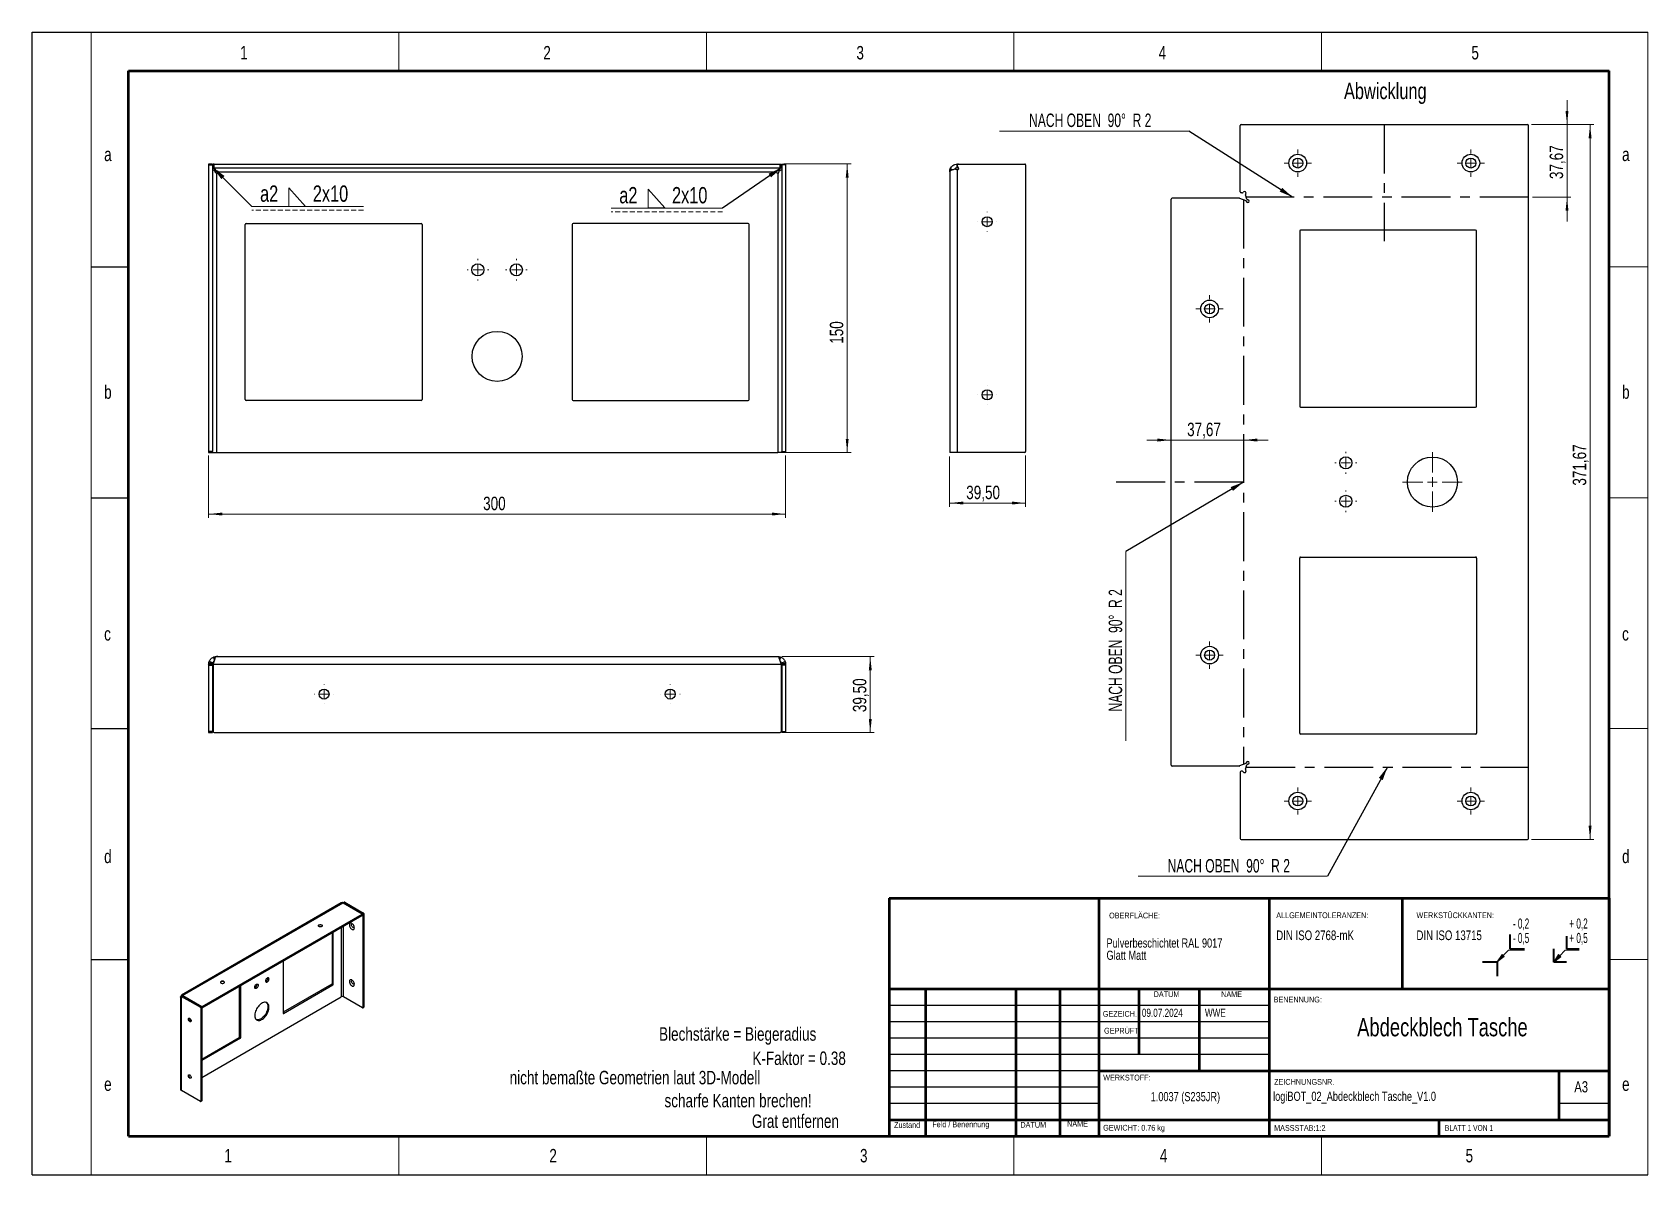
# Model space of a CAD drawing. Header units: millimetres. Extents: x 0 to 420, y 0 to 297.
import ezdxf

# ---------------------------------------------------------------- set-up
doc = ezdxf.new("R2010")
doc.units = ezdxf.units.MM
doc.header["$PDSIZE"] = -1
doc.linetypes.add('CENTERX2', pattern=[20.32, 12.7, -2.54, 2.54, -2.54])
doc.linetypes.add('HIDDEN', pattern=[1.905, 1.27, -0.635])
doc.styles.add('SLDTEXTSTYLE0', font='TXT', dxfattribs={"width": 0.605})
doc.styles.add('SLDTEXTSTYLE1', font='TXT', dxfattribs={"width": 0.75})
doc.styles.add('SLDTEXTSTYLE2', font='TXT', dxfattribs={"width": 0.692308})
doc.styles.add('SLDTEXTSTYLE3', font='TXT', dxfattribs={"width": 0.671053})
doc.dimstyles.new('SLDDIMSTYLE0', dxfattribs={"dimtxt": 3.5, "dimasz": 3.556, "dimexe": 0, "dimexo": 0.0625, "dimgap": 0.875, "dimtad": 1, "dimlfac": 2, "dimrnd": 1e-09, "dimzin": 12, "dimdsep": 46, "dimtxsty": 'SLDTEXTSTYLE1', "dimsah": 1, "dimcen": 0.09, "dimadec": 0, "dimazin": 3, "dimtfac": 1, "dimtofl": 0, "dimtmove": 0, "dimatfit": 3, "dimfxl": 1, "dimfrac": 2, "dimtolj": 1, "dimtzin": 12, "dimarcsym": 0})
doc.dimstyles.new('SLDDIMSTYLE1', dxfattribs={"dimtxt": 0.18, "dimasz": 3.556, "dimexe": 0, "dimexo": 0.0625, "dimgap": 0, "dimtad": 0, "dimtih": 1, "dimtoh": 1, "dimdec": 0, "dimrnd": 1e-09, "dimzin": 0, "dimdsep": 46, "dimtxsty": 'Standard', "dimsah": 1, "dimcen": 0.09, "dimadec": 0, "dimazin": 0, "dimtfac": 3.556, "dimtdec": 0, "dimtofl": 0, "dimtmove": 0, "dimatfit": 3, "dimfxl": 1, "dimfrac": 2, "dimtolj": 1, "dimtzin": 0, "dimarcsym": 0})
doc.dimstyles.new('SLDDIMSTYLE2', dxfattribs={"dimtxt": 3.5, "dimasz": 3.556, "dimexe": 0, "dimexo": 0.0625, "dimgap": 0.875, "dimtad": 1, "dimlfac": 2, "dimrnd": 1e-09, "dimzin": 12, "dimdsep": 46, "dimtxsty": 'SLDTEXTSTYLE1', "dimsah": 1, "dimcen": 0.09, "dimadec": 0, "dimazin": 3, "dimtfac": 1, "dimtmove": 0, "dimatfit": 0, "dimfxl": 1, "dimfrac": 2, "dimtolj": 1, "dimtzin": 12, "dimarcsym": 0})

msp = doc.modelspace()

# ---------------------------------------------------------------- texts
at = {"color": 7, "linetype": 'Continuous', "lineweight": 0}
for s, insert, char_height, attachment_point, style in [('1', (54.0454, 293.4361), 3.5, 1, 'SLDTEXTSTYLE1'), ('2', (132.8592, 293.4361), 3.5, 1, 'SLDTEXTSTYLE1'), ('3', (214.256, 293.4361), 3.5, 1, 'SLDTEXTSTYLE1'), ('4', (292.8363, 293.4361), 3.5, 1, 'SLDTEXTSTYLE1'), ('5', (374.1455, 293.4361), 3.5, 1, 'SLDTEXTSTYLE1'), ('Abwicklung', (341.021, 283.8612), 4.23333, 1, 'SLDTEXTSTYLE1'), ('a', (18.6786, 267.0172), 3.5, 1, 'SLDTEXTSTYLE1'), ('a', (413.3154, 267.0172), 3.5, 1, 'SLDTEXTSTYLE1'), ('b', (18.6786, 205.2313), 3.5, 1, 'SLDTEXTSTYLE1'), ('b', (413.3154, 205.2313), 3.5, 1, 'SLDTEXTSTYLE1'), ('c', (18.6786, 142.3739), 3.5, 1, 'SLDTEXTSTYLE1'), ('c', (413.3154, 142.3739), 3.5, 1, 'SLDTEXTSTYLE1'), ('d', (18.6786, 84.5165), 3.5, 1, 'SLDTEXTSTYLE1'), ('d', (413.3154, 84.5165), 3.5, 1, 'SLDTEXTSTYLE1'), ('OBERFLÄCHE:', (279.9514, 68.1513), 1.5, 1, 'SLDTEXTSTYLE1'), ('DATUM', (291.5359, 47.6934), 1.5, 1, 'SLDTEXTSTYLE1'), ('NAME', (309.0842, 47.6934), 1.5, 1, 'SLDTEXTSTYLE1'), ('BENENNUNG:', (322.7314, 46.302), 1.5, 1, 'SLDTEXTSTYLE1'), ('GEZEICH.', (278.3163, 42.5842), 1.5, 1, 'SLDTEXTSTYLE1'), ('09.07.2024', (288.4721, 43.1725), 2.11667, 1, 'SLDTEXTSTYLE1'), ('WWE', (304.8685, 43.1823), 2.11667, 1, 'SLDTEXTSTYLE1'), ('Blechstärke = Biegeradius', (162.9556, 38.3507), 3.5, 1, 'SLDTEXTSTYLE1'), ('GEPRÜFT', (278.6398, 38.1992), 1.5, 1, 'SLDTEXTSTYLE1'), ('Abdeckblech Tasche', (366.6158, 40.7561), 4.7625, 2, 'SLDTEXTSTYLE1'), ('K-Faktor = 0.38', (187.222, 32.0407), 3.5, 1, 'SLDTEXTSTYLE1'), ('nicht bemaßte Geometrien laut 3D-Modell', (124.1105, 27.0147), 3.5, 1, 'SLDTEXTSTYLE1'), ('WERKSTOFF:', (278.4211, 26.0097), 1.5, 1, 'SLDTEXTSTYLE1'), ('e', (18.6786, 25.3074), 3.5, 1, 'SLDTEXTSTYLE1'), ('scharfe Kanten brechen!', (164.366, 21.036), 3.5, 1, 'SLDTEXTSTYLE1'), ('1.0037 (S235JR)', (299.7839, 21.5092), 2.38125, 2, 'SLDTEXTSTYLE1'), ('logiBOT_02_Abdeckblech Tasche_V1.0', (322.5884, 21.5979), 2.38125, 1, 'SLDTEXTSTYLE1'), ('ZEICHNUNGSNR.', (322.8492, 24.8923), 1.5, 1, 'SLDTEXTSTYLE1'), ('A3', (400.8962, 24.3241), 2.91042, 1, 'SLDTEXTSTYLE1'), ('e', (413.3154, 25.3074), 3.5, 1, 'SLDTEXTSTYLE1'), ('Grat entfernen', (187.0811, 15.6926), 3.5, 1, 'SLDTEXTSTYLE1'), ('Zustand', (224.0353, 13.6913), 1.5, 1, 'SLDTEXTSTYLE1'), ('Feld / Benennung', (233.9724, 13.8498), 1.5, 1, 'SLDTEXTSTYLE1'), ('DATUM', (256.885, 13.7448), 1.5, 1, 'SLDTEXTSTYLE1'), ('NAME', (269.0348, 13.9992), 1.5, 1, 'SLDTEXTSTYLE1'), ('GEWICHT: 0.76 kg', (278.393, 12.973), 1.4986, 1, 'SLDTEXTSTYLE1'), ('MASSSTAB:1:2', (322.8492, 12.9238), 1.5, 1, 'SLDTEXTSTYLE1'), ('BLATT 1 VON 1', (367.2535, 12.9238), 1.5, 1, 'SLDTEXTSTYLE2'), ('1', (49.9256, 6.7221), 3.5, 1, 'SLDTEXTSTYLE1'), ('2', (134.4227, 6.7221), 3.5, 1, 'SLDTEXTSTYLE1'), ('3', (215.1943, 6.7221), 3.5, 1, 'SLDTEXTSTYLE1'), ('4', (293.1413, 6.7221), 3.5, 1, 'SLDTEXTSTYLE1'), ('5', (372.6267, 6.7221), 3.5, 1, 'SLDTEXTSTYLE1')]:
    msp.add_mtext(s, dxfattribs=dict(at, insert=insert, char_height=char_height, attachment_point=attachment_point, style=style))

# ---------------------------------------------------------------- blocks, each defined once
blk = doc.blocks.new('SW_NOTE_0')
at = {"color": 0, "linetype": 'Continuous', "lineweight": 0, "insert": (0, 4.51), "char_height": 3.5, "attachment_point": 1, "style": 'SLDTEXTSTYLE0'}
blk.add_mtext('+ 0,5', dxfattribs=at)
blk = doc.blocks.new('SW_NOTE_0_1')
at = {"color": 0, "linetype": 'Continuous', "lineweight": 0, "insert": (0, 4.51), "char_height": 3.5, "attachment_point": 1, "style": 'SLDTEXTSTYLE0'}
blk.add_mtext('+ 0,2', dxfattribs=at)
blk = doc.blocks.new('SW_NOTE_0_2')
at = {"color": 0, "linetype": 'Continuous', "lineweight": 0, "insert": (0, 4.51), "char_height": 3.5, "attachment_point": 1, "style": 'SLDTEXTSTYLE0'}
blk.add_mtext('- 0,2', dxfattribs=at)
blk = doc.blocks.new('SW_NOTE_0_3')
at = {"color": 0, "linetype": 'Continuous', "lineweight": 0, "insert": (0, 4.51), "char_height": 3.5, "attachment_point": 1, "style": 'SLDTEXTSTYLE0'}
blk.add_mtext('- 0,5', dxfattribs=at)
blk = doc.blocks.new('Block3')
at = {"linetype": 'Continuous'}
for points in [[(735.45, 277.8), (737.92, 279.57), (737.22, 280.27)], [(755.16, 277.71), (757.62, 279.47), (756.78, 280.26)]]:
    blk.add_hatch(color=7, dxfattribs=at).paths.add_polyline_path(points, flags=0)
at = {"color": 7, "linetype": 'Continuous', "lineweight": 35}
for p, q in [((739.95, 287.3), (739.95, 282.3)), ((759.52, 286.66), (759.52, 282.3)), ((739.95, 282.3), (744.95, 282.3)), ((755.16, 277.71), (755.16, 282.3)), ((759.52, 282.3), (763.89, 282.3)), ((730.45, 277.8), (735.45, 277.8)), ((735.45, 277.8), (735.45, 272.8)), ((759.52, 277.71), (755.16, 277.71))]:
    blk.add_line(p, q, dxfattribs=at)
at = {"color": 7, "linetype": 'Continuous', "lineweight": 18}
for p, q in [((735.45, 277.8), (739.45, 281.8)), ((735.45, 277.8), (737.22, 280.27)), ((737.22, 280.27), (737.92, 279.57)), ((739.45, 281.8), (744.95, 281.8)), ((755.16, 277.71), (759.02, 281.8)), ((755.16, 277.71), (756.78, 280.26)), ((756.78, 280.26), (757.62, 279.47)), ((759.02, 281.8), (763.89, 281.8)), ((735.45, 277.8), (737.92, 279.57)), ((755.16, 277.71), (757.62, 279.47))]:
    blk.add_line(p, q, dxfattribs=at)
at = {"color": 7, "linetype": 'Continuous', "lineweight": 0}
for p in [(737.57, 279.92), (757.2, 279.87)]:
    blk.add_point(p, dxfattribs=at)
for name, p in [('SW_NOTE_0_2', (740.95, 288.28)), ('SW_NOTE_0_1', (760.52, 288.29)), ('SW_NOTE_0_3', (740.95, 283.28)), ('SW_NOTE_0', (760.52, 283.29))]:
    blk.add_blockref(name, p, dxfattribs=at)
blk = doc.blocks.new('SW_NOTE_0_4')
at = {"color": 0, "linetype": 'Continuous', "lineweight": 0, "attachment_point": 1, "style": 'SLDTEXTSTYLE1'}
for s, insert, char_height in [('ALLGEMEINTOLERANZEN:', (0, 1.93), 1.5), ('DIN ISO 2768-mK', (0, -2.78), 2.5)]:
    blk.add_mtext(s, dxfattribs=dict(at, insert=insert, char_height=char_height))
blk = doc.blocks.new('SW_NOTE_0_5')
at = {"color": 0, "linetype": 'Continuous', "lineweight": 0, "attachment_point": 1, "style": 'SLDTEXTSTYLE1'}
for s, insert, char_height in [('WERKSTÜCKKANTEN:', (0, 1.93), 1.5), ('DIN ISO 13715', (0, -2.78), 2.5)]:
    blk.add_mtext(s, dxfattribs=dict(at, insert=insert, char_height=char_height))
blk = doc.blocks.new('SW_NOTE_0_6')
at = {"color": 0, "linetype": 'Continuous', "lineweight": 0, "attachment_point": 1, "style": 'SLDTEXTSTYLE1'}
for s, insert, char_height in [('Glatt Matt', (0, -0.11), 2.381), ('Pulverbeschichtet RAL 9017', (0, 3.07), 2.3813)]:
    blk.add_mtext(s, dxfattribs=dict(at, insert=insert, char_height=char_height))
blk = doc.blocks.new('_D')
at = {"color": 7, "linetype": 'Continuous', "lineweight": 0}
for p, q in [((195.43, 262.76), (212.86, 262.76)), ((211.86, 187.76), (211.86, 262.76)), ((195.85, 187.76), (212.86, 187.76))]:
    blk.add_line(p, q, dxfattribs=at)
at = {"color": 7, "linetype": 'Continuous', "lineweight": 18}
for points in [[(211.86, 262.76), (211.48, 259.2), (212.24, 259.2)], [(211.86, 187.76), (212.24, 191.31), (211.48, 191.31)]]:
    blk.add_solid(points, dxfattribs=at)
at = {"color": 7, "linetype": 'Continuous', "lineweight": 18, "insert": (207.34, 216.02), "char_height": 3.5, "attachment_point": 1, "rotation": 90, "style": 'SLDTEXTSTYLE1'}
blk.add_mtext('150', dxfattribs=at)
blk = doc.blocks.new('_D_1')
at = {"color": 7, "linetype": 'Continuous', "lineweight": 0}
for p, q in [((45.85, 187.01), (45.85, 170.76)), ((195.85, 187.01), (195.85, 170.76)), ((45.85, 171.76), (195.85, 171.76))]:
    blk.add_line(p, q, dxfattribs=at)
at = {"color": 7, "linetype": 'Continuous', "lineweight": 18}
for points in [[(45.85, 171.76), (49.41, 171.38), (49.41, 172.14)], [(195.85, 171.76), (192.3, 172.14), (192.3, 171.38)]]:
    blk.add_solid(points, dxfattribs=at)
at = {"color": 7, "linetype": 'Continuous', "lineweight": 18, "insert": (117.21, 176.27), "char_height": 3.5, "attachment_point": 1, "style": 'SLDTEXTSTYLE1'}
blk.add_mtext('300', dxfattribs=at)
blk = doc.blocks.new('SW_CENTERMARKSYMBOL_0')
at = {"color": 0, "linetype": 'Continuous', "lineweight": 18}
for p, q in [((-2.5, 0), (-2.825, 0)), ((0, 0), (-1.25, 0)), ((0, 2.5), (0, 2.825)), ((0, 0), (0, 1.25)), ((0, 0), (0, -1.25)), ((0, 0), (1.25, 0)), ((2.5, 0), (2.825, 0)), ((0, -2.5), (0, -2.825))]:
    blk.add_line(p, q, dxfattribs=at)
blk = doc.blocks.new('SW_CENTERMARKSYMBOL_1')
at = {"color": 0, "linetype": 'Continuous', "lineweight": 18}
for p, q in [((-2.5, 0), (-2.825, 0)), ((0, 0), (-1.25, 0)), ((0, 2.5), (0, 2.825)), ((0, 0), (0, 1.25)), ((0, 0), (0, -1.25)), ((0, 0), (1.25, 0)), ((2.5, 0), (2.825, 0)), ((0, -2.5), (0, -2.825))]:
    blk.add_line(p, q, dxfattribs=at)
blk = doc.blocks.new('SW_SYMBOL_WELD_FILL')
at = {"color": 0, "linetype": 'Continuous', "lineweight": 0}
for p, q in [((100, 0), (100, 900)), ((100, 900), (900, 0)), ((100, 0), (900, 0))]:
    blk.add_line(p, q, dxfattribs=at)
blk = doc.blocks.new('SW_WELDSYMBOL_0')
at = {"color": 0, "linetype": 'Continuous', "lineweight": 0}
blk.add_line((0, 0), (-28.99, 0), dxfattribs=at)
at = {"color": 0, "linetype": 'HIDDEN', "lineweight": 0}
blk.add_line((0, -1), (-28.99, -1), dxfattribs=at)
at = {"color": 0, "linetype": 'Continuous', "lineweight": 0, "xscale": 0.0054074219, "yscale": 0.0054074219, "zscale": 0.0054074219}
blk.add_blockref('SW_SYMBOL_WELD_FILL', (-19.9, 0.02), dxfattribs=at)
at = {"color": 0, "linetype": 'Continuous', "lineweight": 0, "char_height": 4.233, "attachment_point": 1, "style": 'SLDTEXTSTYLE1'}
for s, insert in [('a2', (-26.87, 5.46)), ('2x10', (-13.16, 5.46))]:
    blk.add_mtext(s, dxfattribs=dict(at, insert=insert))
blk = doc.blocks.new('SW_WELDSYMBOL_1')
at = {"color": 0, "linetype": 'Continuous', "lineweight": 0}
blk.add_line((28.99, 0), (0, 0), dxfattribs=at)
at = {"color": 0, "linetype": 'HIDDEN', "lineweight": 0}
blk.add_line((28.99, -1), (0, -1), dxfattribs=at)
at = {"color": 0, "linetype": 'Continuous', "lineweight": 0, "xscale": 0.0054074219, "yscale": 0.0054074219, "zscale": 0.0054074219}
blk.add_blockref('SW_SYMBOL_WELD_FILL', (9.08, 0.02), dxfattribs=at)
at = {"color": 0, "linetype": 'Continuous', "lineweight": 0, "char_height": 4.233, "attachment_point": 1, "style": 'SLDTEXTSTYLE1'}
for s, insert in [('a2', (2.12, 5.46)), ('2x10', (15.83, 5.46))]:
    blk.add_mtext(s, dxfattribs=dict(at, insert=insert))
blk = doc.blocks.new('_D_2')
at = {"color": 7, "linetype": 'Continuous', "lineweight": 0}
for p, q in [((194.85, 134.71), (218.86, 134.71)), ((217.86, 114.96), (217.86, 134.71)), ((195.43, 114.96), (218.86, 114.96))]:
    blk.add_line(p, q, dxfattribs=at)
at = {"color": 7, "linetype": 'Continuous', "lineweight": 18}
for points in [[(217.86, 134.71), (217.48, 131.15), (218.24, 131.15)], [(217.86, 114.96), (218.24, 118.51), (217.48, 118.51)]]:
    blk.add_solid(points, dxfattribs=at)
at = {"color": 7, "linetype": 'Continuous', "lineweight": 18, "insert": (213.34, 120.26), "char_height": 3.5, "attachment_point": 1, "rotation": 90, "style": 'SLDTEXTSTYLE1'}
blk.add_mtext('39,50', dxfattribs=at)
blk = doc.blocks.new('SW_CENTERMARKSYMBOL_2')
at = {"color": 0, "linetype": 'Continuous', "lineweight": 18}
for p, q in [((-2.5, 0), (-2.545, 0)), ((0, 0), (-1.25, 0)), ((0, 2.5), (0, 2.545)), ((0, 0), (0, 1.25)), ((0, 0), (0, -1.25)), ((0, 0), (1.25, 0)), ((2.5, 0), (2.545, 0)), ((0, -2.5), (0, -2.545))]:
    blk.add_line(p, q, dxfattribs=at)
blk = doc.blocks.new('SW_CENTERMARKSYMBOL_3')
at = {"color": 0, "linetype": 'Continuous', "lineweight": 18}
for p, q in [((-2.5, 0), (-2.545, 0)), ((0, 0), (-1.25, 0)), ((0, 2.5), (0, 2.545)), ((0, 0), (0, 1.25)), ((0, 0), (0, -1.25)), ((0, 0), (1.25, 0)), ((2.5, 0), (2.545, 0)), ((0, -2.5), (0, -2.545))]:
    blk.add_line(p, q, dxfattribs=at)
blk = doc.blocks.new('_D_3')
at = {"color": 7, "linetype": 'Continuous', "lineweight": 0}
for p, q in [((238.5, 186.76), (238.5, 173.62)), ((258.25, 187.01), (258.25, 173.62)), ((238.5, 174.62), (258.25, 174.62))]:
    blk.add_line(p, q, dxfattribs=at)
at = {"color": 7, "linetype": 'Continuous', "lineweight": 18}
for points in [[(238.5, 174.62), (242.06, 174.24), (242.06, 175)], [(258.25, 174.62), (254.7, 175), (254.7, 174.24)]]:
    blk.add_solid(points, dxfattribs=at)
at = {"color": 7, "linetype": 'Continuous', "lineweight": 18, "insert": (242.81, 179.13), "char_height": 3.5, "attachment_point": 1, "style": 'SLDTEXTSTYLE1'}
blk.add_mtext('39,50', dxfattribs=at)
blk = doc.blocks.new('SW_CENTERMARKSYMBOL_4')
at = {"color": 0, "linetype": 'Continuous', "lineweight": 18}
for p, q in [((-2.5, 0), (-2.545, 0)), ((0, 0), (-1.25, 0)), ((0, 2.5), (0, 2.545)), ((0, 0), (0, 1.25)), ((0, 0), (0, -1.25)), ((0, 0), (1.25, 0)), ((2.5, 0), (2.545, 0)), ((0, -2.5), (0, -2.545))]:
    blk.add_line(p, q, dxfattribs=at)
blk = doc.blocks.new('SW_CENTERMARKSYMBOL_5')
at = {"color": 0, "linetype": 'Continuous', "lineweight": 18}
for p, q in [((-2.5, 0), (-2.545, 0)), ((0, 0), (-1.25, 0)), ((0, 2.5), (0, 2.545)), ((0, 0), (0, 1.25)), ((0, 0), (0, -1.25)), ((0, 0), (1.25, 0)), ((2.5, 0), (2.545, 0)), ((0, -2.5), (0, -2.545))]:
    blk.add_line(p, q, dxfattribs=at)
blk = doc.blocks.new('_D_4')
at = {"color": 7, "linetype": 'Continuous', "lineweight": 0}
for p, q in [((296.08, 190.99), (289.73, 190.99)), ((314.92, 190.99), (296.08, 190.99)), ((314.92, 190.99), (321.27, 190.99))]:
    blk.add_line(p, q, dxfattribs=at)
at = {"color": 7, "linetype": 'Continuous', "lineweight": 18}
for points in [[(296.08, 190.99), (292.53, 191.38), (292.53, 190.61)], [(314.92, 190.99), (318.47, 190.61), (318.47, 191.38)]]:
    blk.add_solid(points, dxfattribs=at)
at = {"color": 7, "linetype": 'Continuous', "lineweight": 18, "insert": (300.24, 195.51), "char_height": 3.5, "attachment_point": 1, "style": 'SLDTEXTSTYLE1'}
blk.add_mtext('37,67', dxfattribs=at)
blk = doc.blocks.new('_D_5')
at = {"color": 7, "linetype": 'Continuous', "lineweight": 0}
for p, q in [((399, 273), (399, 279.35)), ((389.75, 273), (400, 273)), ((399, 273), (399, 254.17)), ((390, 254.17), (400, 254.17)), ((399, 254.17), (399, 247.82))]:
    blk.add_line(p, q, dxfattribs=at)
at = {"color": 7, "linetype": 'Continuous', "lineweight": 18}
for points in [[(399, 273), (399.38, 276.56), (398.62, 276.56)], [(399, 254.17), (398.62, 250.61), (399.38, 250.61)]]:
    blk.add_solid(points, dxfattribs=at)
at = {"color": 7, "linetype": 'Continuous', "lineweight": 18, "insert": (394.49, 258.84), "char_height": 3.5, "attachment_point": 1, "rotation": 90, "style": 'SLDTEXTSTYLE1'}
blk.add_mtext('37,67', dxfattribs=at)
blk = doc.blocks.new('_D_6')
at = {"color": 7, "linetype": 'Continuous', "lineweight": 0}
for p, q in [((389.75, 273), (406, 273)), ((405, 273), (405, 87.16)), ((389.75, 87.16), (406, 87.16))]:
    blk.add_line(p, q, dxfattribs=at)
at = {"color": 7, "linetype": 'Continuous', "lineweight": 18}
for points in [[(405, 273), (404.62, 269.44), (405.38, 269.44)], [(405, 87.16), (405.38, 90.72), (404.62, 90.72)]]:
    blk.add_solid(points, dxfattribs=at)
at = {"color": 7, "linetype": 'Continuous', "lineweight": 18, "insert": (400.49, 179.14), "char_height": 3.5, "attachment_point": 1, "rotation": 90, "style": 'SLDTEXTSTYLE1'}
blk.add_mtext('371,67', dxfattribs=at)
blk = doc.blocks.new('SW_NOTE_0_7')
at = {"color": 0, "linetype": 'Continuous', "lineweight": 0}
blk.add_line((-49.22, 0), (0, 0), dxfattribs=at)
at = {"color": 0, "linetype": 'Continuous', "lineweight": 0, "insert": (-25.65, 4.47), "char_height": 3.5, "attachment_point": 2, "style": 'SLDTEXTSTYLE3'}
blk.add_mtext('NACH OBEN  90°  R 2', dxfattribs=at)
blk = doc.blocks.new('SW_NOTE_0_8')
at = {"color": 0, "linetype": 'Continuous', "lineweight": 0}
blk.add_line((0, -49.22), (0, 0), dxfattribs=at)
at = {"color": 0, "linetype": 'Continuous', "lineweight": 0, "insert": (-4.45, -25.69), "char_height": 3.5, "attachment_point": 2, "rotation": 90, "style": 'SLDTEXTSTYLE3'}
blk.add_mtext('NACH OBEN  90°  R 2', dxfattribs=at)
blk = doc.blocks.new('SW_NOTE_0_9')
at = {"color": 0, "linetype": 'Continuous', "lineweight": 0}
blk.add_line((-49.22, 0), (0, 0), dxfattribs=at)
at = {"color": 0, "linetype": 'Continuous', "lineweight": 0, "insert": (-25.61, 4.62), "char_height": 3.5, "attachment_point": 2, "style": 'SLDTEXTSTYLE3'}
blk.add_mtext('NACH OBEN  90°  R 2', dxfattribs=at)
blk = doc.blocks.new('SW_CENTERMARKSYMBOL_6')
at = {"color": 0, "linetype": 'Continuous', "lineweight": 18}
for p, q in [((0, 2.5), (0, 7.75)), ((-2.5, 0), (-7.75, 0)), ((0, 0), (-1.25, 0)), ((0, 0), (0, 1.25)), ((0, 0), (0, -1.25)), ((0, 0), (1.25, 0)), ((2.5, 0), (7.75, 0)), ((0, -2.5), (0, -7.75))]:
    blk.add_line(p, q, dxfattribs=at)
blk = doc.blocks.new('SW_CENTERMARKSYMBOL_7')
at = {"color": 0, "linetype": 'Continuous', "lineweight": 18}
for p, q in [((-2.5, 0), (-2.825, 0)), ((0, 0), (-1.25, 0)), ((0, 2.5), (0, 2.825)), ((0, 0), (0, 1.25)), ((0, 0), (0, -1.25)), ((0, 0), (1.25, 0)), ((2.5, 0), (2.825, 0)), ((0, -2.5), (0, -2.825))]:
    blk.add_line(p, q, dxfattribs=at)
blk = doc.blocks.new('SW_CENTERMARKSYMBOL_8')
at = {"color": 0, "linetype": 'Continuous', "lineweight": 18}
for p, q in [((-2.5, 0), (-2.825, 0)), ((0, 0), (-1.25, 0)), ((0, 2.5), (0, 2.825)), ((0, 0), (0, 1.25)), ((0, 0), (0, -1.25)), ((0, 0), (1.25, 0)), ((2.5, 0), (2.825, 0)), ((0, -2.5), (0, -2.825))]:
    blk.add_line(p, q, dxfattribs=at)
blk = doc.blocks.new('SW_CENTERMARKSYMBOL_9')
at = {"color": 0, "linetype": 'Continuous', "lineweight": 18}
for p, q in [((-2.5, 0), (-3.545, 0)), ((0, 0), (-1.25, 0)), ((0, 2.5), (0, 3.545)), ((0, 0), (0, 1.25)), ((0, 0), (0, -1.25)), ((0, 0), (1.25, 0)), ((2.5, 0), (3.545, 0)), ((0, -2.5), (0, -3.545))]:
    blk.add_line(p, q, dxfattribs=at)
blk = doc.blocks.new('SW_CENTERMARKSYMBOL_10')
at = {"color": 0, "linetype": 'Continuous', "lineweight": 18}
for p, q in [((-2.5, 0), (-3.545, 0)), ((0, 0), (-1.25, 0)), ((0, 2.5), (0, 3.545)), ((0, 0), (0, 1.25)), ((0, 0), (0, -1.25)), ((0, 0), (1.25, 0)), ((2.5, 0), (3.545, 0)), ((0, -2.5), (0, -3.545))]:
    blk.add_line(p, q, dxfattribs=at)
blk = doc.blocks.new('SW_CENTERMARKSYMBOL_11')
at = {"color": 0, "linetype": 'Continuous', "lineweight": 18}
for p, q in [((-2.5, 0), (-3.545, 0)), ((0, 0), (-1.25, 0)), ((0, 2.5), (0, 3.545)), ((0, 0), (0, 1.25)), ((0, 0), (0, -1.25)), ((0, 0), (1.25, 0)), ((2.5, 0), (3.545, 0)), ((0, -2.5), (0, -3.545))]:
    blk.add_line(p, q, dxfattribs=at)
blk = doc.blocks.new('SW_CENTERMARKSYMBOL_12')
at = {"color": 0, "linetype": 'Continuous', "lineweight": 18}
for p, q in [((-2.5, 0), (-3.545, 0)), ((0, 0), (-1.25, 0)), ((0, 2.5), (0, 3.545)), ((0, 0), (0, 1.25)), ((0, 0), (0, -1.25)), ((0, 0), (1.25, 0)), ((2.5, 0), (3.545, 0)), ((0, -2.5), (0, -3.545))]:
    blk.add_line(p, q, dxfattribs=at)
blk = doc.blocks.new('SW_CENTERMARKSYMBOL_13')
at = {"color": 0, "linetype": 'Continuous', "lineweight": 18}
for p, q in [((-2.5, 0), (-3.545, 0)), ((0, 0), (-1.25, 0)), ((0, 2.5), (0, 3.545)), ((0, 0), (0, 1.25)), ((0, 0), (0, -1.25)), ((0, 0), (1.25, 0)), ((2.5, 0), (3.545, 0)), ((0, -2.5), (0, -3.545))]:
    blk.add_line(p, q, dxfattribs=at)
blk = doc.blocks.new('SW_CENTERMARKSYMBOL_14')
at = {"color": 0, "linetype": 'Continuous', "lineweight": 18}
for p, q in [((-2.5, 0), (-3.545, 0)), ((0, 0), (-1.25, 0)), ((0, 2.5), (0, 3.545)), ((0, 0), (0, 1.25)), ((0, 0), (0, -1.25)), ((0, 0), (1.25, 0)), ((2.5, 0), (3.545, 0)), ((0, -2.5), (0, -3.545))]:
    blk.add_line(p, q, dxfattribs=at)

# ---------------------------------------------------------------- dimensions: what is measured, and where the dimension line sits
at = {"color": 7, "linetype": 'Continuous', "lineweight": 18}
for base, p1, p2, dimstyle, picture, middle in [((399.0004, 254.1664), (388.7504, 273.0002), (389.0004, 254.1664), 'SLDDIMSTYLE2', '_D_5', (399.0004, 264.6603)), ((405.0004, 87.1648), (388.7504, 273.0002), (388.7504, 87.1648), 'SLDDIMSTYLE0', '_D_6', (405.0004, 186.2562)), ((211.8562, 262.7566), (194.8537, 187.7566), (194.427, 262.7566), 'SLDDIMSTYLE0', '_D', (211.8562, 219.9035)), ((217.8562, 134.7078), (194.427, 114.9578), (193.8537, 134.7078), 'SLDDIMSTYLE0', '_D_2', (217.8562, 126.0742))]:
    dim = msp.add_linear_dim(base=base, p1=p1, p2=p2, angle=90, dimstyle=dimstyle, dxfattribs=at)
    dim.commit()
    dim.dimension.update_dxf_attribs({"geometry": picture, "text_midpoint": middle, "dimtype": 160})
for base, p1, p2, dimstyle, picture, middle in [((296.0827, 190.995), (314.9166, 253.4941), (296.0827, 253.6558), 'SLDDIMSTYLE2', '_D_4', (306.054, 190.995)), ((195.8537, 171.7566), (45.8537, 188.0066), (195.8537, 188.0066), 'SLDDIMSTYLE0', '_D_1', (121.0928, 171.7566)), ((258.2545, 174.6178), (238.5045, 187.7566), (258.2545, 188.0066), 'SLDDIMSTYLE0', '_D_3', (248.6283, 174.6178))]:
    dim = msp.add_linear_dim(base=base, p1=p1, p2=p2, dimstyle=dimstyle, dxfattribs=at)
    dim.commit()
    dim.dimension.update_dxf_attribs({"geometry": picture, "text_midpoint": middle, "dimtype": 160})

# ---------------------------------------------------------------- linework, layer by layer
at = {"color": 7, "linetype": 'Continuous', "lineweight": 25}
for p, q in [((0.004, 0.0237), (0.004, 296.9917)), ((0.004, 296.9917), (419.9752, 296.9917)), ((314.2504, 273.0002), (388.7504, 273.0002)), ((314.0004, 255.5002), (314.0004, 272.7502)), ((389.0004, 87.4148), (389.0004, 272.7502)), ((45.8537, 262.7566), (45.8537, 262.5066)), ((46.8537, 262.7566), (45.8537, 262.7566)), ((45.8537, 262.5066), (46.8537, 262.5066)), ((45.8537, 262.5066), (45.8537, 188.0066)), ((46.8537, 262.5066), (46.8537, 262.7566)), ((46.8537, 262.5066), (46.8537, 188.0066)), ((46.9007, 261.3805), (46.8537, 261.3805)), ((47.0305, 262.7566), (47.0305, 261.7566)), ((47.2805, 262.7566), (47.0305, 262.7566)), ((47.0305, 261.7566), (47.2805, 261.7566)), ((47.2805, 261.7566), (47.2805, 262.7566)), ((47.2805, 262.7566), (194.427, 262.7566)), ((47.2805, 261.7566), (194.427, 261.7566)), ((48.2287, 260.7566), (193.4787, 260.7566)), ((194.427, 261.7566), (194.427, 262.7566)), ((194.427, 262.7566), (194.677, 262.7566)), ((194.677, 261.7566), (194.427, 261.7566)), ((194.677, 262.7566), (194.677, 261.7566)), ((194.8537, 261.3805), (194.8068, 261.3805)), ((194.8537, 262.7566), (195.8537, 262.7566)), ((194.8537, 262.5066), (194.8537, 262.7566)), ((195.8537, 262.5066), (194.8537, 262.5066)), ((194.8537, 262.5066), (194.8537, 188.0066)), ((195.8537, 262.7566), (195.8537, 262.5066)), ((195.8537, 262.5066), (195.8537, 188.0066)), ((238.5045, 260.7566), (238.5045, 260.3816)), ((239.0642, 261.1574), (238.5777, 261.2928)), ((239.3128, 261.2437), (238.6532, 261.5133)), ((240.2022, 261.3804), (239.9031, 261.3801)), ((240.3115, 261.3175), (240.1184, 261.3175)), ((240.4734, 261.7561), (240.4423, 262.7556)), ((240.5503, 262.7566), (240.5045, 262.7566)), ((240.5045, 262.7566), (240.5045, 262.5642)), ((240.5045, 262.1526), (240.5045, 262.5066)), ((240.5045, 262.095), (240.5045, 261.7566)), ((240.5045, 261.7566), (240.5503, 261.7566)), ((240.5045, 187.7566), (240.5045, 261.2048)), ((240.5503, 262.6509), (240.5503, 262.7566)), ((240.5503, 262.7566), (240.7545, 262.7566)), ((240.5503, 261.7566), (240.5503, 262.0083)), ((240.5503, 261.7566), (240.8352, 261.7566)), ((240.7545, 262.7566), (258.0045, 262.7566)), ((258.2545, 262.7566), (258.0045, 262.7566)), ((258.2545, 262.5066), (258.2545, 262.7566)), ((258.2545, 262.5066), (258.2545, 188.0066)), ((47.8537, 260.3816), (47.8537, 187.7566)), ((193.8537, 260.3816), (193.8537, 187.7566)), ((238.5045, 260.3816), (238.5045, 187.7566)), ((296.0827, 106.5093), (296.0827, 253.6558)), ((313.7869, 253.9058), (296.3327, 253.9058)), ((313.8756, 253.8895), (315.4649, 253.2859)), ((314.6044, 255.2502), (314.2504, 255.2502)), ((315.7971, 253.618), (315.3806, 254.7147)), ((55.3537, 201.5066), (55.3537, 247.0066)), ((55.6037, 247.2566), (101.1037, 247.2566)), ((101.3537, 247.0066), (101.3537, 201.5066)), ((140.3537, 247.0066), (140.3537, 201.5066)), ((186.1037, 247.2566), (140.6037, 247.2566)), ((186.3537, 201.5066), (186.3537, 247.0066)), ((329.5004, 245.3325), (329.5004, 199.8325)), ((375.2504, 245.5825), (329.7504, 245.5825)), ((375.5004, 199.8325), (375.5004, 245.3325)), ((15.3384, 235.9917), (25.004, 235.9917)), ((101.1037, 201.2566), (55.6037, 201.2566)), ((140.6037, 201.2566), (186.1037, 201.2566)), ((329.7504, 199.5825), (375.2504, 199.5825)), ((46.8537, 188.0066), (45.8537, 188.0066)), ((45.8537, 188.0066), (45.8537, 187.7566)), ((45.8537, 187.7566), (46.8537, 187.7566)), ((46.8537, 187.7566), (46.8537, 188.0066)), ((46.8537, 187.7566), (47.8537, 187.7566)), ((47.8537, 187.7566), (193.8537, 187.7566)), ((194.8537, 187.7566), (193.8537, 187.7566)), ((194.8537, 188.0066), (195.8537, 188.0066)), ((194.8537, 187.7566), (194.8537, 188.0066)), ((195.8537, 187.7566), (194.8537, 187.7566)), ((195.8537, 188.0066), (195.8537, 187.7566)), ((240.5045, 187.7566), (238.5045, 187.7566)), ((258.0045, 187.7566), (240.5045, 187.7566)), ((15.3384, 175.9917), (25.004, 175.9917)), ((329.5004, 114.8325), (329.5004, 160.3325)), ((329.7504, 160.5825), (375.2504, 160.5825)), ((375.5004, 160.3325), (375.5004, 114.8325)), ((47.3668, 133.8991), (47.097, 134.5591)), ((47.4544, 134.1428), (47.3175, 134.6346)), ((48.2287, 134.7078), (47.8537, 134.7078)), ((48.2287, 134.7078), (193.4787, 134.7078)), ((193.4787, 134.7078), (193.8537, 134.7078)), ((194.2531, 134.1428), (194.3899, 134.6346)), ((194.3407, 133.8991), (194.6105, 134.5591)), ((45.8537, 132.7078), (45.8537, 132.4578)), ((46.8537, 132.7078), (45.8537, 132.7078)), ((45.8537, 132.4578), (46.8537, 132.4578)), ((45.8537, 132.4578), (45.8537, 115.2078)), ((46.8725, 132.9008), (45.8913, 133.0939)), ((46.9281, 133.0862), (46.0024, 133.4646)), ((46.8537, 132.4578), (46.8537, 132.7078)), ((46.8537, 132.4578), (46.8537, 115.2078)), ((47.0305, 132.662), (47.0305, 115.2078)), ((47.0348, 132.7078), (194.6727, 132.7078)), ((194.677, 132.662), (194.677, 115.2078)), ((194.7794, 133.0862), (195.705, 133.4646)), ((194.8349, 132.9008), (195.8161, 133.0939)), ((194.8537, 132.7078), (195.8537, 132.7078)), ((194.8537, 132.4578), (194.8537, 132.7078)), ((195.8537, 132.4578), (194.8537, 132.4578)), ((194.8537, 132.4578), (194.8537, 115.2078)), ((195.8537, 132.7078), (195.8537, 132.4578)), ((195.8537, 132.4578), (195.8537, 115.2078)), ((15.3384, 115.9917), (25.004, 115.9917)), ((46.8537, 115.2078), (45.8537, 115.2078)), ((45.8537, 115.2078), (45.8537, 114.9578)), ((45.8537, 114.9578), (46.8537, 114.9578)), ((46.8537, 114.9578), (46.8537, 115.2078)), ((47.2805, 114.9578), (194.427, 114.9578)), ((194.8537, 115.2078), (195.8537, 115.2078)), ((194.8537, 114.9578), (194.8537, 115.2078)), ((195.8537, 114.9578), (194.8537, 114.9578)), ((195.8537, 115.2078), (195.8537, 114.9578)), ((375.2504, 114.5825), (329.7504, 114.5825)), ((313.7869, 106.2593), (296.3327, 106.2593)), ((315.4649, 106.8792), (313.8756, 106.2756)), ((315.3806, 105.4503), (315.7971, 106.547)), ((314.0004, 104.6648), (314.0004, 87.4148)), ((314.6044, 104.9148), (314.2504, 104.9148)), ((314.2504, 87.1648), (388.7504, 87.1648)), ((80.3326, 70.6747), (38.8048, 46.7012)), ((39.0895, 46.595), (80.8478, 70.7016)), ((44.1795, 43.7369), (85.7988, 67.7632)), ((44.1795, 43.4103), (85.7988, 67.4366)), ((80.862, 70.6948), (85.7988, 67.8449)), ((81.2026, 70.8586), (80.9197, 70.6953)), ((81.2526, 70.8536), (80.9697, 70.6903)), ((80.9697, 70.6903), (85.8488, 67.8737)), ((81.2526, 70.8536), (86.1316, 68.037)), ((85.7988, 67.4366), (85.7988, 67.7632)), ((85.8281, 67.4774), (85.8281, 67.8041)), ((85.8488, 67.8737), (86.1316, 68.037)), ((86.2023, 67.9145), (85.9195, 67.7513)), ((85.9195, 67.7513), (85.9195, 43.4184)), ((86.2023, 67.9145), (86.2023, 43.5816)), ((78.212, 49.5013), (78.212, 63.0569)), ((80.3333, 64.2815), (80.3333, 46.2349)), ((80.899, 46.2349), (80.899, 64.6081)), ((77.9292, 62.8936), (77.9292, 49.6646)), ((15.3384, 55.9917), (25.004, 55.9917)), ((65.2013, 55.5459), (65.2013, 41.9904)), ((38.5211, 46.21), (38.5211, 22.2325)), ((38.7555, 46.279), (38.5835, 46.3207)), ((38.7581, 46.2817), (38.6021, 46.3238)), ((38.74, 46.5918), (38.7514, 46.5695)), ((38.8914, 46.4329), (38.74, 46.5918)), ((38.7504, 46.5687), (38.8891, 46.4314)), ((38.7555, 46.2049), (38.7555, 46.3206)), ((39.059, 46.5296), (38.7762, 46.3663)), ((38.8262, 46.3614), (39.109, 46.5247)), ((38.8262, 46.3614), (43.7052, 43.5448)), ((39.0773, 46.5332), (39.0753, 46.6068)), ((39.0895, 46.595), (39.0895, 46.5314)), ((39.1013, 46.5869), (44.0381, 43.7369)), ((39.1013, 46.5286), (39.1013, 46.5869)), ((39.109, 46.5247), (43.9881, 43.7081)), ((44.0588, 25.2941), (80.3333, 46.2349)), ((53.8875, 35.7857), (53.8875, 49.0147)), ((54.1704, 49.1779), (54.1704, 35.6224)), ((77.8585, 49.5421), (65.2013, 42.2353)), ((65.272, 41.9495), (78.1413, 49.3788)), ((78.1413, 49.3788), (77.8585, 49.5421)), ((77.9292, 49.6646), (78.212, 49.5013)), ((85.8488, 43.3775), (80.899, 46.2349)), ((38.7718, 46.1449), (38.5835, 46.0993)), ((38.8268, 46.0672), (38.6569, 46.0014)), ((38.8608, 45.9562), (38.7555, 45.8954)), ((38.7555, 21.906), (38.7555, 45.8954)), ((43.9881, 43.7081), (43.7052, 43.5448)), ((43.7759, 43.4223), (44.0588, 43.5856)), ((43.7759, 43.4223), (43.7759, 19.0894)), ((44.0381, 43.7369), (44.0381, 43.6553)), ((44.0588, 43.5856), (44.0588, 19.2527)), ((44.1795, 43.4103), (44.1795, 43.7369)), ((85.8988, 43.3726), (86.1816, 43.5358)), ((85.9195, 43.4184), (86.2023, 43.5816)), ((321.5752, 44.0237), (222.7752, 44.0237)), ((41.1596, 39.7703), (41.1596, 40.4599)), ((65.2013, 41.9903), (65.272, 41.9495)), ((321.5752, 39.7737), (222.7752, 39.7737)), ((44.0588, 30.03), (53.8168, 35.6632)), ((54.0997, 35.4999), (44.0588, 29.7034)), ((53.8168, 35.6632), (54.0997, 35.4999)), ((54.1704, 35.6224), (53.8875, 35.7857)), ((321.5752, 35.5237), (222.7752, 35.5237)), ((321.5752, 31.2737), (222.7752, 31.2737)), ((277.3752, 27.0237), (222.7752, 27.0237)), ((43.7052, 19.0486), (38.7555, 21.906)), ((277.3752, 22.7736), (222.7752, 22.7736)), ((43.7552, 19.0436), (44.038, 19.2069)), ((44.0588, 19.2527), (43.7759, 19.0894)), ((277.3752, 18.5237), (222.7752, 18.5237)), ((409.9752, 18.5237), (396.9752, 18.5237)), ((0.004, 0.0237), (419.9752, 0.0237))]:
    msp.add_line(p, q, dxfattribs=at)
at = {"color": 7, "linetype": 'Continuous', "lineweight": 18}
for p, q in [((15.3384, 296.9917), (15.3384, 0.0237)), ((95.3003, 296.9917), (95.3003, 286.9917)), ((175.2621, 296.9917), (175.2621, 286.9917)), ((255.2239, 296.9917), (255.2239, 286.9917)), ((335.1857, 296.9917), (335.1857, 286.9917)), ((419.9752, 0.0237), (419.9752, 296.9917)), ((409.9752, 235.9917), (419.9752, 235.9917)), ((409.9752, 175.9917), (419.9752, 175.9917)), ((409.9752, 115.9917), (419.9752, 115.9917)), ((409.9752, 55.9917), (419.9752, 55.9917)), ((95.3003, 10.0237), (95.3003, 0.0237)), ((175.2621, 10.0237), (175.2621, 0.0237)), ((255.2239, 10.0237), (255.2239, 0.0237)), ((335.1857, 10.0237), (335.1857, 0.0237))]:
    msp.add_line(p, q, dxfattribs=at)
at = {"color": 7, "linetype": 'Continuous', "lineweight": 50}
for p, q in [((25.004, 10.0237), (25.004, 286.9917)), ((25.004, 286.9917), (409.9752, 286.9917)), ((409.9752, 10.0237), (409.9752, 286.9917)), ((222.7752, 71.898), (409.9752, 71.898)), ((222.7752, 71.898), (222.7752, 10.0237)), ((277.3752, 10.0237), (277.3752, 71.898)), ((321.5752, 71.898), (321.5752, 10.0237)), ((356.1668, 71.898), (356.1668, 48.2737)), ((409.9752, 71.898), (409.9752, 10.0237)), ((409.9752, 48.2737), (222.7752, 48.2737)), ((232.1767, 48.2737), (232.1767, 10.0237)), ((255.6679, 48.2737), (255.6679, 10.0237)), ((267.1741, 48.2737), (267.1741, 10.0237)), ((287.7752, 31.2737), (287.7752, 48.2737)), ((303.3752, 48.2737), (303.3752, 27.0237)), ((277.3752, 27.0237), (409.9752, 27.0237)), ((396.9752, 14.2737), (396.9752, 27.0237)), ((222.7752, 14.2737), (409.9752, 14.2737)), ((365.7752, 10.0237), (365.7752, 14.2737)), ((25.004, 10.0237), (409.9752, 10.0237))]:
    msp.add_line(p, q, dxfattribs=at)
at = {"color": 7, "linetype": 'CENTERX2'}
for p, q in [((351.5004, 273.0002), (351.5004, 242.6884)), ((314.9166, 253.4941), (314.9166, 106.6709)), ((389.0004, 254.1664), (315.5888, 254.1664)), ((314.8327, 180.0825), (280.5422, 180.0825)), ((315.5888, 105.9987), (389.0004, 105.9987))]:
    msp.add_line(p, q, dxfattribs=at)
at = {"color": 7, "linetype": 'Continuous', "lineweight": 25, "flags": 128}
for points in [[(80.9697, 70.6903), (80.9559, 70.6967), (80.9427, 70.6998), (80.9305, 70.6993), (80.9197, 70.6953), (80.9109, 70.688), (80.9044, 70.6777), (80.9021, 70.6716)], [(74.5223, 64.942), (74.6535, 64.997), (74.8076, 65.0259), (74.9697, 65.0259), (75.1238, 64.997), (75.2549, 64.942), (75.3502, 64.8663), (75.4002, 64.7773), (75.4002, 64.6838), (75.3502, 64.5948), (75.2549, 64.5191), (75.1238, 64.4641), (74.9697, 64.4352), (74.8076, 64.4352), (74.6535, 64.4641), (74.5223, 64.5191), (74.4271, 64.5948), (74.377, 64.6838), (74.377, 64.7773), (74.4271, 64.8663), (74.5223, 64.942)], [(83.7402, 64.1918), (83.7227, 64.3747), (83.6711, 64.568), (83.5883, 64.7613), (83.4787, 64.944), (83.3482, 65.1063), (83.2038, 65.2396), (83.0533, 65.3366), (82.9049, 65.3921), (82.7665, 65.403), (82.6456, 65.3689), (82.5487, 65.2915), (82.4811, 65.175), (82.4463, 65.0257), (82.4463, 64.8517), (82.4811, 64.6623), (82.5487, 64.4677), (82.6456, 64.2784), (82.7665, 64.1047), (82.9049, 63.9559), (83.0533, 63.84), (83.2038, 63.7632), (83.3482, 63.7298), (83.4787, 63.7415), (83.5883, 63.7976), (83.6711, 63.8952), (83.7227, 64.029), (83.7402, 64.1918)], [(83.0076, 64.9412), (83.0255, 65.0616), (83.0776, 65.1495), (83.1586, 65.1962), (83.2531, 65.1988)], [(83.7197, 64.3906), (83.6702, 64.3101), (83.5892, 64.2633), (83.4871, 64.2622), (83.3739, 64.3068), (83.2607, 64.3928), (83.1586, 64.5119), (83.0776, 64.6522), (83.0255, 64.8002), (83.0076, 64.9412)], [(61.5455, 50.9032), (61.529, 51.0325), (61.4807, 51.1331), (61.4041, 51.1976), (61.305, 51.2211), (61.1907, 51.2021), (61.0696, 51.1417), (60.9509, 51.0447), (60.8431, 50.918), (60.7545, 50.7712), (60.6914, 50.6151), (60.6587, 50.4613), (60.6587, 50.3213), (60.6914, 50.2052), (60.7545, 50.1219), (60.8431, 50.0775), (60.9509, 50.0752), (61.0696, 50.1153), (61.1907, 50.1947), (61.305, 50.3076), (61.4041, 50.4456), (61.4807, 50.5985), (61.529, 50.7549), (61.5455, 50.9032)], [(61.2627, 51.0665), (61.2462, 51.1958), (61.2401, 51.2153)], [(83.7402, 49.494), (83.7227, 49.677), (83.6711, 49.8703), (83.5883, 50.0635), (83.4787, 50.2462), (83.3482, 50.4086), (83.2038, 50.5419), (83.0533, 50.6389), (82.9049, 50.6943), (82.7665, 50.7053), (82.6456, 50.6711), (82.5487, 50.5937), (82.4811, 50.4773), (82.4463, 50.328), (82.4463, 50.1539), (82.4811, 49.9645), (82.5487, 49.7699), (82.6456, 49.5807), (82.7665, 49.407), (82.9049, 49.2581), (83.0533, 49.1422), (83.2038, 49.0655), (83.3482, 49.0321), (83.4787, 49.0437), (83.5883, 49.0999), (83.6711, 49.1975), (83.7227, 49.3313), (83.7402, 49.494)], [(83.0076, 50.2435), (83.0255, 50.3638), (83.0776, 50.4517), (83.1586, 50.4985), (83.2531, 50.5011)], [(49.0665, 50.2467), (48.9712, 50.171), (48.9212, 50.082), (48.9212, 49.9884), (48.9712, 49.8995), (49.0665, 49.8238), (49.1976, 49.7688), (49.3517, 49.7399), (49.5138, 49.7399), (49.6679, 49.7688), (49.7991, 49.8238), (49.8943, 49.8995), (49.9444, 49.9884), (49.9444, 50.082), (49.8943, 50.171), (49.7991, 50.2467), (49.6679, 50.3017), (49.5138, 50.3306), (49.3517, 50.3306), (49.1976, 50.3017), (49.0665, 50.2467)], [(57.8261, 48.7561), (57.8427, 48.9044), (57.891, 49.0608), (57.9675, 49.2137), (58.0667, 49.3517), (58.181, 49.4646), (58.302, 49.544), (58.4208, 49.5841), (58.5285, 49.5818), (58.6172, 49.5374), (58.6802, 49.4541), (58.7129, 49.3381), (58.7129, 49.198), (58.6802, 49.0442), (58.6172, 48.8881), (58.5285, 48.7413), (58.4208, 48.6147), (58.302, 48.5176), (58.181, 48.4573), (58.0667, 48.4382), (57.9675, 48.4618), (57.891, 48.5262), (57.8427, 48.6268), (57.8261, 48.7561)], [(83.7197, 49.6929), (83.6702, 49.6124), (83.5892, 49.5656), (83.4871, 49.5644), (83.3739, 49.6091), (83.2607, 49.6951), (83.1586, 49.8141), (83.0776, 49.9545), (83.0255, 50.1024), (83.0076, 50.2435)], [(38.7555, 45.8954), (38.791, 45.8819), (38.8224, 45.8842), (38.846, 45.9019), (38.8593, 45.9329), (38.8606, 45.9737), (38.8497, 46.0197), (38.828, 46.0654), (38.7979, 46.1056)], [(61.5243, 43.5421), (61.5079, 43.8156), (61.459, 44.0653), (61.3784, 44.2867), (61.2677, 44.4759), (61.1287, 44.6295), (60.9639, 44.7447), (60.7764, 44.8195), (60.5694, 44.8526), (60.3466, 44.8434), (60.112, 44.792), (59.8698, 44.6994), (59.6244, 44.5672), (59.38, 44.3977), (59.1411, 44.194), (58.9119, 43.9598), (58.6966, 43.6992), (58.4988, 43.4168), (58.3223, 43.1177), (58.1701, 42.8073), (58.0449, 42.491), (57.9491, 42.1746), (57.8842, 41.8636), (57.8514, 41.5636), (57.8514, 41.28), (57.8842, 41.0179), (57.9491, 40.7818), (58.0449, 40.576), (58.1701, 40.4043), (58.3223, 40.2696), (58.4988, 40.1743), (58.6966, 40.1202), (58.9119, 40.1083), (59.1411, 40.1387), (59.38, 40.2108), (59.6244, 40.3235), (59.8698, 40.4747), (60.112, 40.6617), (60.3466, 40.8811), (60.5694, 41.1291), (60.7764, 41.4012), (60.9639, 41.6926), (61.1287, 41.998), (61.2677, 42.312), (61.3784, 42.6291), (61.459, 42.9435), (61.5079, 43.2497), (61.5243, 43.5421)], [(60.8366, 44.8008), (60.9187, 44.7206), (61.0439, 44.5488), (61.1397, 44.3431), (61.2046, 44.107), (61.2374, 43.8448), (61.2374, 43.5612), (61.2046, 43.2613), (61.1397, 42.9503), (61.0439, 42.6338), (60.9187, 42.3176), (60.7665, 42.0071), (60.59, 41.7081), (60.3922, 41.4257), (60.1769, 41.1651), (59.9477, 40.9308), (59.7088, 40.7272), (59.4644, 40.5577), (59.219, 40.4255), (58.9768, 40.3329), (58.7422, 40.2815), (58.5194, 40.2723), (58.3124, 40.3053), (58.2522, 40.3241)], [(40.5812, 40.449), (40.5991, 40.5693), (40.6512, 40.6572), (40.7322, 40.704), (40.8343, 40.7051), (40.9475, 40.6605), (41.0607, 40.5745), (41.1628, 40.4554), (41.2438, 40.3151), (41.2958, 40.1671), (41.3138, 40.0261), (41.2958, 39.9057), (41.2438, 39.8179), (41.1628, 39.7711), (41.0607, 39.7699), (40.9475, 39.8146), (40.8343, 39.9006), (40.7322, 40.0196), (40.6512, 40.16), (40.5991, 40.3079), (40.5812, 40.449)], [(40.5812, 25.7512), (40.5991, 25.8716), (40.6512, 25.9595), (40.7322, 26.0063), (40.8343, 26.0074), (40.9475, 25.9628), (41.0607, 25.8767), (41.1628, 25.7577), (41.2438, 25.6173), (41.2958, 25.4694), (41.3138, 25.3283), (41.2958, 25.208), (41.2438, 25.1201), (41.1628, 25.0733), (41.0607, 25.0722), (40.9475, 25.1168), (40.8343, 25.2029), (40.7322, 25.3219), (40.6512, 25.4622), (40.5991, 25.6102), (40.5812, 25.7512)]]:
    msp.add_lwpolyline(points, dxfattribs=at)
at = {"color": 7, "linetype": 'Continuous', "lineweight": 25}
for centre, radius in [((329.0004, 263.0002), 2.295), ((374.0004, 263.0002), 2.295), ((329.0004, 263.0002), 1.295), ((374.0004, 263.0002), 1.295), ((248.2545, 247.7566), 1.295), ((115.8537, 235.2566), 1.575), ((125.8537, 235.2566), 1.575), ((306.0827, 225.0825), 2.295), ((306.0827, 225.0825), 1.295), ((120.8537, 212.7566), 6.5), ((248.2545, 202.7566), 1.295), ((341.5004, 185.0825), 1.575), ((364.0004, 180.0825), 6.5), ((341.5004, 175.0825), 1.575), ((306.0827, 135.0825), 2.295), ((306.0827, 135.0825), 1.295), ((75.8537, 124.9578), 1.295), ((165.8537, 124.9578), 1.295), ((329.0004, 97.1648), 2.295), ((329.0004, 97.1648), 1.295), ((374.0004, 97.1648), 2.295), ((374.0004, 97.1648), 1.295)]:
    msp.add_circle(centre, radius, dxfattribs=at)
for centre, radius, start, end in [((314.2504, 272.7502), 0.25, 90, 180), ((388.7504, 272.7502), 0.25, 0, 90), ((47.8537, 260.7566), 0.375, 270, 0), ((193.8537, 260.7566), 0.375, 180, 270), ((240.7545, 262.5066), 0.25, 90, 180), ((240.7545, 262.1526), 0.25, 180, 246.421822), ((240.5045, 261.5798), 0.375, 270, 66.421822), ((258.0045, 262.5066), 0.25, 0, 90), ((296.3327, 253.6558), 0.25, 90, 180), ((313.7869, 253.6558), 0.25, 69.204811, 90), ((314.2504, 255.5002), 0.25, 180, 270), ((314.6044, 255.5002), 0.25, 270, 336.421822), ((315.1772, 255.2502), 0.375, 314.373367, 156.421822), ((315.6143, 254.8035), 0.25, 134.373367, 200.795189), ((315.3762, 253.0522), 0.25, 2.782989, 69.204811), ((316.0004, 253.0825), 0.375, 182.782989, 87.217011), ((316.0308, 253.7068), 0.25, 200.795189, 267.217011), ((55.6037, 247.0066), 0.25, 90, 180), ((101.1037, 247.0066), 0.25, 0, 90), ((140.6037, 247.0066), 0.25, 90, 180), ((186.1037, 247.0066), 0.25, 0, 90), ((329.7504, 245.3325), 0.25, 90, 180), ((375.2504, 245.3325), 0.25, 0, 90), ((55.6037, 201.5066), 0.25, 180, 270), ((101.1037, 201.5066), 0.25, 270, 0), ((140.6037, 201.5066), 0.25, 180, 270), ((186.1037, 201.5066), 0.25, 270, 0), ((329.7504, 199.8325), 0.25, 180, 270), ((375.2504, 199.8325), 0.25, 270, 0), ((258.0045, 188.0066), 0.25, 270, 0), ((329.7504, 160.3325), 0.25, 90, 180), ((375.2504, 160.3325), 0.25, 0, 90), ((47.2805, 132.662), 0.25, 169.426836, 180), ((194.427, 132.662), 0.25, 0, 10.573164), ((47.2805, 115.2078), 0.25, 180, 270), ((194.427, 115.2078), 0.25, 270, 0), ((329.7504, 114.8325), 0.25, 180, 270), ((375.2504, 114.8325), 0.25, 270, 0), ((296.3327, 106.5093), 0.25, 180, 270), ((313.7869, 106.5093), 0.25, 270, 290.795189), ((315.1772, 104.9148), 0.375, 203.578178, 45.626633), ((315.6143, 105.3616), 0.25, 159.204811, 225.626633), ((315.3762, 107.1129), 0.25, 290.795189, 357.217011), ((316.0004, 107.0825), 0.375, 272.782989, 177.217011), ((316.0308, 106.4583), 0.25, 92.782989, 159.204811), ((314.2504, 104.6648), 0.25, 90, 180), ((314.6044, 104.6648), 0.25, 23.578178, 90), ((314.2504, 87.4148), 0.25, 180, 270), ((388.7504, 87.4148), 0.25, 270, 0), ((80.8086, 70.6016), 0.1074, 60.185742, 68.578644), ((81.2233, 70.8127), 0.0503, 54.382423, 114.307119), ((85.7833, 67.8041), 0.0437, 290.783421, 69.216579), ((85.778, 67.4824), 0.0503, 294.374658, 354.305201), ((85.766, 67.7443), 0.1537, 2.605478, 57.394522), ((86.0488, 67.9076), 0.1537, 2.605478, 57.394522), ((74.8886, 63.4407), 1.4944, 71.801695, 108.198305), ((60.3647, 51.0822), 0.8982, 290.361772, 358.999583), ((38.7986, 46.3275), 0.0437, 50.796715, 189.214037), ((38.9109, 46.2126), 0.1556, 182.826153, 223.431236), ((38.6717, 46.4667), 0.1899, 342.883147, 358.995089), ((39.0797, 46.4838), 0.0503, 54.382423, 114.307119), ((39.1418, 46.6577), 0.0815, 230.156418, 240.24381), ((49.4328, 48.7441), 1.4955, 71.815973, 108.184027), ((57.5811, 49.4119), 0.8479, 288.399662, 11.605714), ((77.7757, 49.6716), 0.1537, 302.605478, 357.394522), ((78.0585, 49.5083), 0.1537, 302.605478, 357.394522), ((80.6162, 45.6891), 0.6148, 62.609672, 117.390328), ((43.6224, 43.4153), 0.1537, 2.605478, 57.394522), ((43.9052, 43.5786), 0.1537, 2.605478, 57.394522), ((44.1088, 43.8734), 0.1537, 242.609672, 297.390328), ((44.1083, 43.548), 0.155, 251.361454, 297.330951), ((85.8764, 43.4114), 0.0437, 230.796715, 9.214037), ((86.1548, 43.5756), 0.048, 304.056351, 7.25583), ((42.0518, 40.875), 1.4805, 191.62532, 228.369303), ((65.2444, 41.9834), 0.0437, 170.785963, 309.203285), ((53.734, 35.7926), 0.1537, 302.605478, 357.394522), ((54.0169, 35.6294), 0.1537, 302.605478, 357.394522), ((42.0518, 26.1773), 1.4805, 191.62532, 228.369303), ((38.9215, 22.2725), 0.4024, 185.694799, 245.625342), ((43.7328, 19.0824), 0.0437, 230.796715, 9.214037), ((44.0098, 19.2473), 0.0493, 305.013333, 6.298848)]:
    msp.add_arc(centre, radius, start, end, dxfattribs=at)
for points, knots in [([(46.9281, 261.3764), (46.9232, 261.3786), (46.9139, 261.3828), (46.9018, 261.382), (46.8918, 261.3753), (46.8837, 261.3622), (46.8772, 261.3431), (46.8741, 261.3262), (46.8725, 261.3175)], [0, 0, 0, 0, 0.18854657, 0.36125595, 0.52282389, 0.67895483, 0.8359471, 1, 1, 1, 1]), ([(47.4754, 260.9599), (47.3528, 261.0294), (47.2403, 261.0988), (47.053, 261.2376), (46.9782, 261.307), (46.9281, 261.3764)], [0, 0, 0, 0, 0.5, 0.5, 1, 1, 1, 1]), ([(47.0468, 261.7561), (47.1474, 261.7501), (47.248, 261.6875), (47.4492, 261.4685), (47.5498, 261.3126), (47.6504, 261.1349)], [0, 0, 0, 0, 0.5, 0.5, 1, 1, 1, 1]), ([(47.5856, 260.7384), (47.5795, 260.7608), (47.5682, 260.8023), (47.5476, 260.8584), (47.5257, 260.9031), (47.5029, 260.938), (47.4839, 260.9531), (47.4754, 260.9599)], [0, 0, 0, 0, 0.27362398, 0.50746465, 0.70362765, 0.86569392, 1, 1, 1, 1]), ([(47.8537, 260.3816), (47.8387, 260.3854), (47.8095, 260.3928), (47.7685, 260.4094), (47.7316, 260.4299), (47.6989, 260.4546), (47.6703, 260.4833), (47.6459, 260.5161), (47.6257, 260.5528), (47.6095, 260.5936), (47.5974, 260.6383), (47.589, 260.687), (47.5868, 260.7209), (47.5856, 260.7384)], [0, 0, 0, 0, 0.09520769, 0.1852493, 0.27138865, 0.35506668, 0.43785307, 0.52136788, 0.60719003, 0.69677659, 0.79141094, 0.89218387, 1, 1, 1, 1]), ([(47.6504, 261.1349), (47.6603, 261.1248), (47.6798, 261.1048), (47.7134, 261.0792), (47.7493, 261.0581), (47.7879, 261.0419), (47.8289, 261.0301), (47.8575, 261.0265), (47.8719, 261.0247)], [0, 0, 0, 0, 0.17242626, 0.33879152, 0.50183151, 0.66445015, 0.82957379, 1, 1, 1, 1]), ([(47.8719, 261.0247), (47.9134, 261.015), (47.9822, 260.999), (48.074, 260.972), (48.1412, 260.9368), (48.1911, 260.8879), (48.2223, 260.826), (48.2265, 260.7803), (48.2287, 260.7566)], [0, 0, 0, 0, 0.26084295, 0.43217828, 0.58478783, 0.72166991, 0.85556393, 1, 1, 1, 1]), ([(193.8355, 261.0247), (193.7624, 261.0083), (193.7058, 260.9937), (193.656, 260.9775), (193.647, 260.9744), (193.6352, 260.9699), (193.6315, 260.9684), (193.6224, 260.9645), (193.6179, 260.9625), (193.5961, 260.9522), (193.5803, 260.9428), (193.5099, 260.8909), (193.4808, 260.8323), (193.4787, 260.7566)], [0, 0, 0, 0, 0.25, 0.25, 0.3125, 0.3125, 0.34375, 0.34375, 0.375, 0.375, 0.5, 0.5, 1, 1, 1, 1]), ([(194.0571, 261.1349), (194.0277, 261.103), (193.9946, 261.0774), (193.9207, 261.0404), (193.88, 261.0289), (193.8355, 261.0247)], [0, 0, 0, 0, 0.5, 0.5, 1, 1, 1, 1]), ([(193.8537, 260.3816), (193.9396, 260.4008), (194.0046, 260.4401), (194.0933, 260.559), (194.1173, 260.6386), (194.1218, 260.7384)], [0, 0, 0, 0, 0.5, 0.5, 1, 1, 1, 1]), ([(194.6607, 261.7561), (194.6104, 261.7531), (194.5601, 261.7362), (194.4595, 261.676), (194.4092, 261.6327), (194.3086, 261.5232), (194.2583, 261.4571), (194.1577, 261.3074), (194.1074, 261.2238), (194.0571, 261.1349)], [0, 0, 0, 0, 0.25, 0.25, 0.5, 0.5, 0.75, 0.75, 1, 1, 1, 1]), ([(194.2321, 260.9599), (194.3547, 261.0294), (194.4672, 261.0988), (194.6545, 261.2376), (194.7293, 261.307), (194.7794, 261.3764)], [0, 0, 0, 0, 0.5, 0.5, 1, 1, 1, 1]), ([(238.5045, 260.7566), (238.5045, 260.908), (238.5208, 261.0252), (238.5394, 261.1291), (238.543, 261.1477), (238.5473, 261.1685), (238.5482, 261.1725), (238.5499, 261.1803), (238.5505, 261.1832), (238.5525, 261.1922), (238.5539, 261.1985), (238.5613, 261.2308), (238.5686, 261.2601), (238.5777, 261.2928)], [0, 0, 0, 0, 0.5, 0.5, 0.625, 0.625, 0.65625, 0.65625, 0.6875, 0.6875, 0.75, 0.75, 1, 1, 1, 1]), ([(238.5777, 260.7384), (238.5752, 260.6386), (238.5606, 260.559), (238.5253, 260.4401), (238.5045, 260.4008), (238.5045, 260.3816)], [0, 0, 0, 0, 0.5, 0.5, 1, 1, 1, 1]), ([(238.5777, 261.2928), (238.58, 261.3012), (238.5863, 261.3241), (238.6098, 261.3983), (238.6271, 261.4494), (238.6532, 261.5133)], [0, 0, 0, 0, 0.5, 0.5, 1, 1, 1, 1]), ([(238.6532, 261.5133), (238.7258, 261.691), (238.8242, 261.8581), (239.0644, 262.1576), (239.2061, 262.2899), (239.5215, 262.5089), (239.695, 262.5955), (240.0595, 262.7159), (240.2505, 262.7496), (240.4423, 262.7556)], [0, 0, 0, 0, 0.25, 0.25, 0.5, 0.5, 0.75, 0.75, 1, 1, 1, 1]), ([(239.7477, 261.3764), (239.5025, 261.307), (239.2776, 261.2376), (238.903, 261.0988), (238.7534, 261.0294), (238.6532, 260.9599)], [0, 0, 0, 0, 0.5, 0.5, 1, 1, 1, 1]), ([(240.4734, 261.7561), (240.3295, 261.7516), (240.1867, 261.7156), (239.9291, 261.587), (239.8144, 261.4945), (239.7244, 261.3822)], [0, 0, 0, 0, 0.5, 0.5, 1, 1, 1, 1]), ([(240.2058, 261.378), (240.2141, 261.3771), (240.2382, 261.3743), (240.2765, 261.3543), (240.2996, 261.33), (240.3115, 261.3175)], [0, 0, 0, 0, 0.20511316, 0.59505161, 1, 1, 1, 1]), ([(46.0024, 133.4646), (46.1027, 133.7098), (46.2522, 133.9347), (46.6268, 134.3094), (46.8517, 134.4589), (47.097, 134.5591)], [0, 0, 0, 0, 0.5, 0.5, 1, 1, 1, 1]), ([(47.6504, 134.5591), (47.6001, 134.4865), (47.5498, 134.3881), (47.4492, 134.1479), (47.3989, 134.0062), (47.2983, 133.6908), (47.248, 133.5173), (47.1474, 133.1528), (47.0971, 132.9618), (47.0468, 132.77)], [0, 0, 0, 0, 0.25, 0.25, 0.5, 0.5, 0.75, 0.75, 1, 1, 1, 1]), ([(47.3175, 134.6346), (47.3266, 134.6371), (47.3746, 134.6517), (47.552, 134.687), (47.682, 134.7078), (47.8537, 134.7078)], [0, 0, 0, 0, 0.5, 0.5, 1, 1, 1, 1]), ([(47.8719, 134.6346), (47.8274, 134.6323), (47.7867, 134.626), (47.7129, 134.6025), (47.6797, 134.5853), (47.6504, 134.5591)], [0, 0, 0, 0, 0.5, 0.5, 1, 1, 1, 1]), ([(48.2287, 134.7078), (48.2267, 134.7078), (48.1976, 134.6915), (48.1272, 134.6729), (48.1114, 134.6693), (48.0896, 134.665), (48.0851, 134.6641), (48.0759, 134.6624), (48.0723, 134.6618), (48.0605, 134.6598), (48.0515, 134.6584), (48.0016, 134.651), (47.9451, 134.6437), (47.8719, 134.6346)], [0, 0, 0, 0, 0.5, 0.5, 0.625, 0.625, 0.65625, 0.65625, 0.6875, 0.6875, 0.75, 0.75, 1, 1, 1, 1]), ([(193.8355, 134.6346), (193.8061, 134.6383), (193.7532, 134.6449), (193.6847, 134.654), (193.6196, 134.6639), (193.5606, 134.6773), (193.5135, 134.6925), (193.4848, 134.7051), (193.4808, 134.7069), (193.4787, 134.7078)], [0, 0, 0, 0, 0.13915488, 0.25058775, 0.33498523, 0.4749139, 0.62682362, 0.79977804, 1, 1, 1, 1]), ([(194.0571, 134.5591), (194.0487, 134.566), (194.0328, 134.5792), (194.0047, 134.5956), (193.975, 134.6088), (193.9433, 134.619), (193.9094, 134.6266), (193.8736, 134.632), (193.8481, 134.6337), (193.8355, 134.6346)], [0, 0, 0, 0, 0.18327582, 0.3495605, 0.50038155, 0.6377835, 0.76446253, 0.88384379, 1, 1, 1, 1]), ([(193.8537, 134.7078), (193.8812, 134.7075), (193.9342, 134.7069), (194.0099, 134.7021), (194.0786, 134.6955), (194.1405, 134.6875), (194.1955, 134.6786), (194.2437, 134.6696), (194.2852, 134.6609), (194.3198, 134.6528), (194.3478, 134.6459), (194.3689, 134.6404), (194.3837, 134.6363), (194.3878, 134.6352), (194.3899, 134.6346)], [0, 0, 0, 0, 0.11776892, 0.22687356, 0.32770112, 0.42074233, 0.50662159, 0.58613235, 0.66027292, 0.73027182, 0.79758485, 0.86384513, 0.93076297, 1, 1, 1, 1]), ([(194.6607, 132.77), (194.6104, 132.9618), (194.5601, 133.1528), (194.4595, 133.5173), (194.4092, 133.6908), (194.3086, 134.0062), (194.2583, 134.1479), (194.1577, 134.3881), (194.1074, 134.4865), (194.0571, 134.5591)], [0, 0, 0, 0, 0.25, 0.25, 0.5, 0.5, 0.75, 0.75, 1, 1, 1, 1]), ([(194.3899, 134.6346), (194.4003, 134.6317), (194.4201, 134.6261), (194.4543, 134.6156), (194.4902, 134.604), (194.5283, 134.5908), (194.5682, 134.5761), (194.5965, 134.5647), (194.6105, 134.5591)], [0, 0, 0, 0, 0.19874354, 0.38132089, 0.5498045, 0.70682587, 0.85562585, 1, 1, 1, 1]), ([(194.6105, 134.5591), (194.8557, 134.4589), (195.0806, 134.3094), (195.4553, 133.9347), (195.6048, 133.7098), (195.705, 133.4646)], [0, 0, 0, 0, 0.5, 0.5, 1, 1, 1, 1]), ([(46.8725, 132.9008), (46.8698, 132.8858), (46.8646, 132.8578), (46.8593, 132.8154), (46.8559, 132.7766), (46.8541, 132.7414), (46.8538, 132.7183), (46.8537, 132.7078)], [0, 0, 0, 0, 0.268820259, 0.500535606, 0.697110352, 0.861771538, 1, 1, 1, 1]), ([(46.9281, 133.0862), (46.9232, 133.0739), (46.9139, 133.0502), (46.9018, 133.0148), (46.8918, 132.9818), (46.8837, 132.9515), (46.8772, 132.9238), (46.8741, 132.9086), (46.8725, 132.9008)], [0, 0, 0, 0, 0.18854657, 0.36125595, 0.52282389, 0.67895483, 0.8359471, 1, 1, 1, 1]), ([(47.2393, 133.4765), (47.2073, 133.4571), (47.0616, 133.3689), (46.9866, 133.2101), (46.9281, 133.0862)], [0, 0, 0, 0, 0.21985294, 1, 1, 1, 1]), ([(194.4682, 133.4765), (194.5002, 133.4571), (194.6459, 133.3689), (194.7209, 133.2101), (194.7794, 133.0862)], [0, 0, 0, 0, 0.21985294, 1, 1, 1, 1]), ([(195.705, 133.4646), (195.7135, 133.4433), (195.7299, 133.4021), (195.7511, 133.3412), (195.7693, 133.284), (195.7845, 133.2304), (195.7972, 133.1809), (195.8078, 133.1351), (195.8134, 133.1074), (195.8161, 133.0939)], [0, 0, 0, 0, 0.173095304, 0.334524914, 0.485044061, 0.625584042, 0.757288076, 0.88154357, 1, 1, 1, 1]), ([(195.8161, 133.0939), (195.8208, 133.0684), (195.8299, 133.0196), (195.8397, 132.9474), (195.8466, 132.8803), (195.851, 132.8183), (195.8533, 132.7614), (195.8536, 132.725), (195.8537, 132.7078)], [0, 0, 0, 0, 0.209134293, 0.400493674, 0.574534891, 0.731865694, 0.873309504, 1, 1, 1, 1]), ([(80.8268, 70.7095), (80.7588, 70.7249), (80.6226, 70.7556), (80.4533, 70.7375), (80.3688, 70.6871), (80.3364, 70.6679)], [0, 0, 0, 0, 0.38167542, 0.76335083, 1, 1, 1, 1]), ([(38.5835, 46.0993), (38.5425, 46.133), (38.5211, 46.1715), (38.5211, 46.2485), (38.5425, 46.2869), (38.5835, 46.3207)], [0, 0, 0, 0, 0.5, 0.5, 1, 1, 1, 1]), ([(38.602, 46.3232), (38.5994, 46.3243), (38.5936, 46.3266), (38.5871, 46.3228), (38.5835, 46.3207)], [0, 0, 0, 0, 0.44731291, 1, 1, 1, 1]), ([(38.74, 46.5918), (38.7463, 46.6297), (38.7599, 46.6601), (38.7994, 46.7022), (38.8253, 46.7141), (38.886, 46.7177), (38.9209, 46.7094), (38.9955, 46.6728), (39.0353, 46.6444), (39.0753, 46.6068)], [0, 0, 0, 0, 0.25, 0.25, 0.5, 0.5, 0.75, 0.75, 1, 1, 1, 1])]:
    msp.add_open_spline(points, degree=3, knots=knots, dxfattribs=at)
for points in [[(194.1218, 260.7384), (194.1529, 260.8592), (194.19, 260.9331), (194.2321, 260.9599)], [(194.7794, 261.3764), (194.8108, 261.3929), (194.826, 261.3732), (194.8349, 261.3175)], [(238.6532, 260.9599), (238.6187, 260.9331), (238.595, 260.8592), (238.5777, 260.7384)], [(240.1184, 261.3175), (240.0277, 261.3732), (239.9013, 261.3929), (239.7477, 261.3764)], [(240.5045, 261.2048), (240.4071, 261.2057), (240.2768, 261.2433), (240.1184, 261.3175)], [(240.4423, 262.7556), (240.463, 262.7562), (240.4838, 262.7566), (240.5045, 262.7566)], [(240.5045, 261.7566), (240.4941, 261.7566), (240.4838, 261.7564), (240.4734, 261.7561)], [(47.097, 134.5591), (47.1813, 134.5936), (47.2554, 134.6173), (47.3175, 134.6346)], [(45.8537, 132.7078), (45.8537, 132.8052), (45.8602, 132.9355), (45.8913, 133.0939)], [(45.8913, 133.0939), (45.9092, 133.1846), (45.9397, 133.311), (46.0024, 133.4646)], [(47.0468, 132.77), (47.0428, 132.7493), (47.0388, 132.7285), (47.0348, 132.7078)], [(194.6727, 132.7078), (194.6687, 132.7285), (194.6647, 132.7493), (194.6607, 132.77)], [(194.7794, 133.0862), (194.8108, 133.0094), (194.826, 132.9462), (194.8349, 132.9008)], [(194.8349, 132.9008), (194.8505, 132.8217), (194.8537, 132.7565), (194.8537, 132.7078)], [(80.8478, 70.7016), (80.8408, 70.7043), (80.8338, 70.707), (80.8268, 70.7095)], [(39.0753, 46.6068), (39.0801, 46.603), (39.0848, 46.5991), (39.0895, 46.595)], [(38.6569, 46.0014), (38.6363, 46.0373), (38.6092, 46.0693), (38.5835, 46.0993)], [(38.7555, 45.8954), (38.7279, 45.9116), (38.6929, 45.9462), (38.6569, 46.0014)]]:
    msp.add_open_spline(points, degree=3, dxfattribs=at)
at = {"color": 7, "linetype": 'Continuous'}
for p in [(329.0004, 263.0002), (374.0004, 263.0002), (306.0827, 225.0825), (306.0827, 135.0825)]:
    msp.add_point(p, dxfattribs=at)

# ---------------------------------------------------------------- block references
at = {"color": 7, "linetype": 'Continuous', "lineweight": 0}
for name, p in [('SW_NOTE_0_9', (300.657, 271.2524)), ('SW_CENTERMARKSYMBOL_14', (329.0004, 263.0002)), ('SW_CENTERMARKSYMBOL_13', (374.0004, 263.0002)), ('SW_WELDSYMBOL_1', (57.102, 251.7179)), ('SW_WELDSYMBOL_0', (179.474, 251.3069)), ('SW_CENTERMARKSYMBOL_5', (248.2545, 247.7566)), ('SW_CENTERMARKSYMBOL_1', (115.8537, 235.2566)), ('SW_CENTERMARKSYMBOL_0', (125.8537, 235.2566)), ('SW_CENTERMARKSYMBOL_12', (306.0827, 225.0825)), ('SW_CENTERMARKSYMBOL_4', (248.2545, 202.7566)), ('SW_CENTERMARKSYMBOL_7', (341.5004, 185.0825)), ('SW_CENTERMARKSYMBOL_6', (364.0004, 180.0825)), ('SW_CENTERMARKSYMBOL_8', (341.5004, 175.0825)), ('SW_NOTE_0_8', (284.2957, 162.0237)), ('SW_CENTERMARKSYMBOL_11', (306.0827, 135.0825)), ('SW_CENTERMARKSYMBOL_3', (75.8537, 124.9578)), ('SW_CENTERMARKSYMBOL_2', (165.8537, 124.9578)), ('SW_CENTERMARKSYMBOL_10', (329.0004, 97.1648)), ('SW_CENTERMARKSYMBOL_9', (374.0004, 97.1648)), ('SW_NOTE_0_7', (336.7192, 77.6123)), ('SW_NOTE_0_4', (323.4068, 66.2846)), ('SW_NOTE_0_5', (359.8541, 66.2846)), ('SW_NOTE_0_6', (279.2688, 58.3704))]:
    msp.add_blockref(name, p, dxfattribs=at)
at = {"color": 7, "linetype": 'Continuous', "xscale": 0.75, "yscale": 0.75, "zscale": 0.75}
msp.add_blockref('Block3', (-170.7865, -152.9741), dxfattribs=at)

msp.set_redraw_order([(e.dxf.handle, doc.entitydb.next_handle()) for e in msp.query("TEXT MTEXT ATTDEF DIMENSION ARC_DIMENSION")])  # texts and dimensions are drawn at this point

# ---------------------------------------------------------------- leaders
at = {"color": 7, "linetype": 'Continuous', "lineweight": 0}
for points in [[(327.6309, 254.1664), (300.657, 271.2524)], [(47.0305, 261.7566), (57.102, 251.7179)], [(194.677, 261.7566), (179.474, 251.3069)], [(314.9166, 180.0825), (284.2957, 162.0237)], [(352.2946, 105.9987), (336.7192, 77.6123)]]:
    msp.add_leader(points, dimstyle='SLDDIMSTYLE1', dxfattribs=at)

doc.saveas('drawing.dxf')
